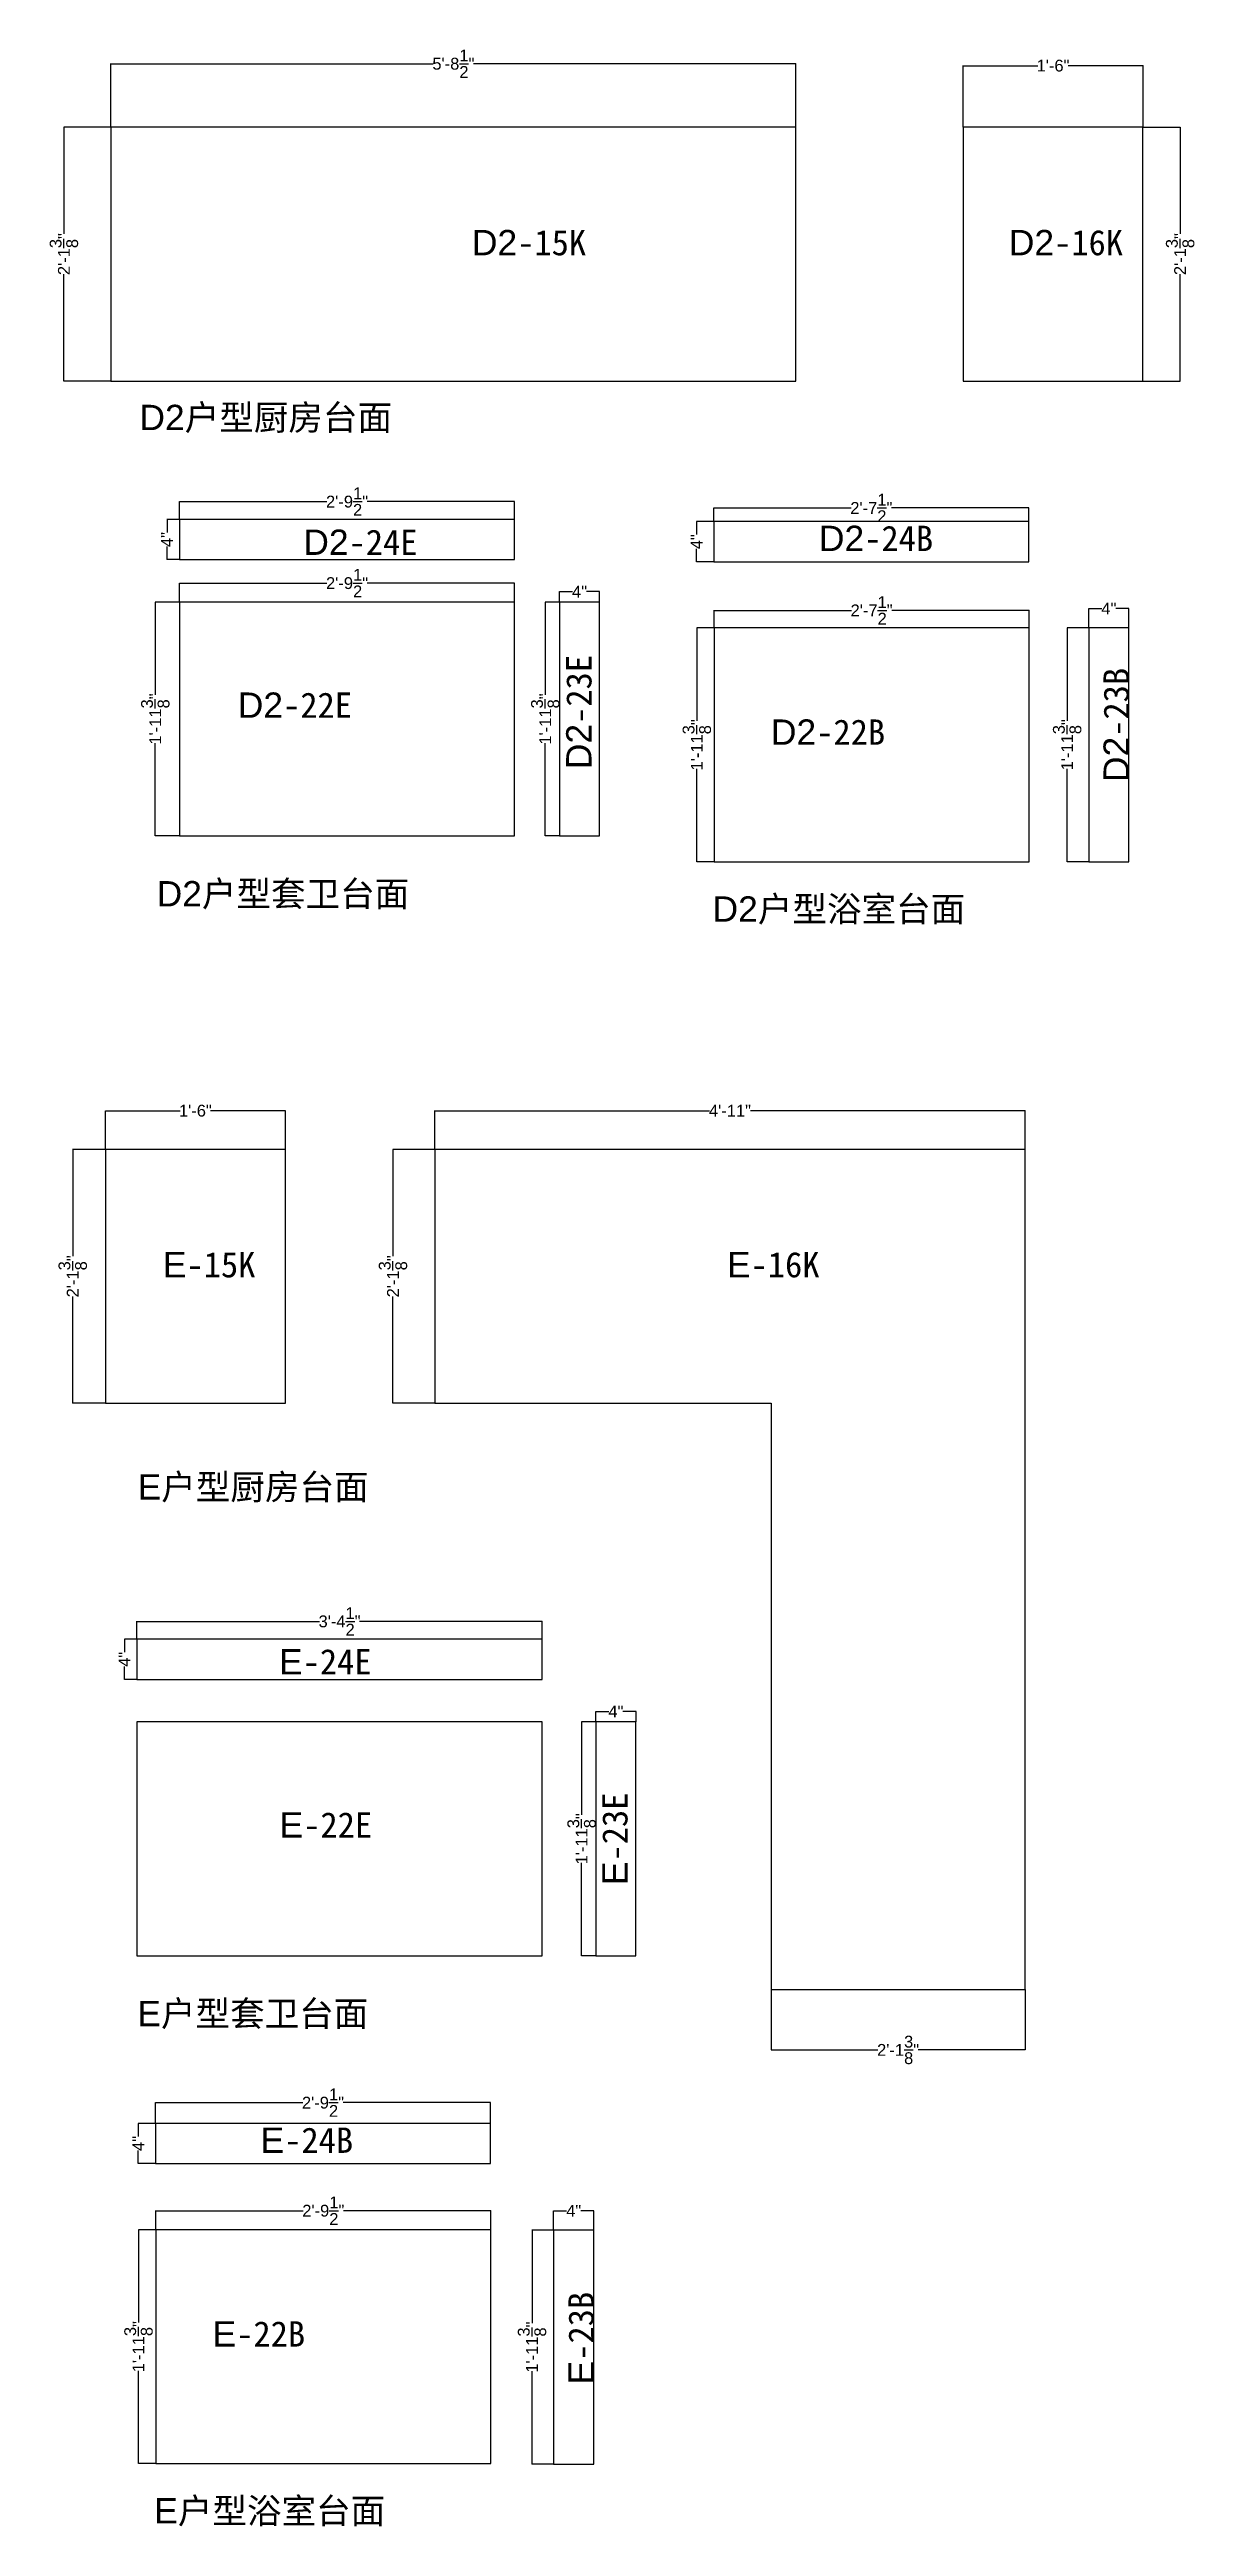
# Model space of a CAD drawing. Header units: inches. Extents: x -997106 to 39633, y -30199 to 1961.
# Drawn here: x 25590 to 28497, y -30187 to -23895 of the extents above; entities that cross this region are included whole.
import ezdxf

# ---------------------------------------------------------------- set-up
doc = ezdxf.new("R2010")
doc.units = ezdxf.units.IN
doc.header["$MEASUREMENT"] = 0
doc.layers.get('Defpoints').update_dxf_attribs({"color": 3})
doc.layers.add('编号', color=10, linetype='Continuous', plot=False)
doc.styles.get("Standard").update_dxf_attribs({"font": 'arial.ttf'})
doc.dimstyles.get("Standard").update_dxf_attribs({"dimtxt": 30, "dimasz": 1, "dimexe": 0.18, "dimexo": 0.0625, "dimgap": 0.09, "dimtad": 0, "dimtoh": 1, "dimdec": 4, "dimlfac": 0.03937, "dimzin": 0, "dimdsep": 46, "dimlunit": 4, "dimtxsty": 'Standard', "dimblk": 'ARCHTICK', "dimcen": 1, "dimadec": 0, "dimazin": 0, "dimtfac": 1, "dimtdec": 4, "dimtix": 1, "dimtofl": 0, "dimtmove": 2, "dimatfit": 3, "dimldrblk": 'ARCHTICK', "dimfxl": 1, "dimtolj": 1, "dimtzin": 0, "dimarcsym": 0})

msp = doc.modelspace()

# ---------------------------------------------------------------- texts
at = {"char_height": 64.3508622, "attachment_point": 1}
for s, insert in [('D2{\\fSimSun|b0|i0|c134|p2;户型厨房台面}', (25818.21693, -24797.74193)), ('D2{\\fSimSun|b0|i0|c134|p2;户型套卫台面}', (25861.99123, -26007.45506)), ('D2{\\fSimSun|b0|i0|c134|p2;户型浴室台面}', (27273.58411, -26046.21054)), ('E{\\fSimSun|b0|i0|c134|p2;户型厨房台面}', (25813.68643, -27514.0931)), ('E{\\fSimSun|b0|i0|c134|p2;户型套卫台面}', (25812.91804, -28851.55508)), ('E{\\fSimSun|b0|i0|c134|p2;户型浴室台面}', (25855.76006, -30114.63442))]:
    msp.add_mtext(s, dxfattribs=dict(at, insert=insert))
at = {"layer": '编号', "char_height": 64.3508622, "attachment_point": 1}
for s, insert in [('D2{\\fSimSun|b0|i0|c134|p2;-15K}', (26662.52124, -24353.64821)), ('D2{\\fSimSun|b0|i0|c134|p2;-16K}', (28025.8973, -24353.64821)), ('D2{\\fSimSun|b0|i0|c134|p2;-24E}', (26234.42867, -25114.59897)), ('D2{\\fSimSun|b0|i0|c134|p2;-24B}', (27543.66561, -25104.80819)), ('D2{\\fSimSun|b0|i0|c134|p2;-22E}', (26068.01262, -25528.44475)), ('D2{\\fSimSun|b0|i0|c134|p2;-22B}', (27421.73356, -25596.87944)), ('E{\\fSimSun|b0|i0|c134|p2;-15K}', (25877.7371, -26949.56906)), ('E{\\fSimSun|b0|i0|c134|p2;-16K}', (27310.22525, -26949.56906)), ('E{\\fSimSun|b0|i0|c134|p2;-24E}', (26172.7142, -27958.06201)), ('E{\\fSimSun|b0|i0|c134|p2;-22E}', (26174.04673, -28372.54477)), ('E{\\fSimSun|b0|i0|c134|p2;-24B}', (26125.84155, -29173.23207)), ('E{\\fSimSun|b0|i0|c134|p2;-22B}', (26003.9095, -29665.30333))]:
    msp.add_mtext(s, dxfattribs=dict(at, insert=insert))
at = {"layer": '编号', "char_height": 64.3508622, "attachment_point": 1, "rotation": 90}
for s, insert in [('D2{\\fSimSun|b0|i0|c134|p2;-23E}', (26901.82507, -25723.15086)), ('D2{\\fSimSun|b0|i0|c134|p2;-23B}', (28266.281, -25755.91651)), ('E{\\fSimSun|b0|i0|c134|p2;-23E}', (26993.31654, -28557.60446)), ('E{\\fSimSun|b0|i0|c134|p2;-23B}', (26907.434, -29825.75623))]:
    msp.add_mtext(s, dxfattribs=dict(at, insert=insert))

# ---------------------------------------------------------------- blocks, each defined once
blk = doc.blocks.new('_ArchTick')
at = {"color": 0, "linetype": 'ByBlock', "const_width": 0.15}
blk.add_lwpolyline([(-0.5, -0.5), (0.5, 0.5)], dxfattribs=at)
blk = doc.blocks.new('*D511')
at = {"color": 0, "lineweight": -2, "transparency": 16777216}
for p, q in [((25731.8, -26688.8), (25731.8, -26590.6)), ((25731.8, -26590.7), (25921.8, -26590.7)), ((26188.8, -26590.7), (25998.9, -26590.7)), ((26188.8, -26688.8), (26188.8, -26590.6))]:
    blk.add_line(p, q, dxfattribs=at)
at = {"layer": 'Defpoints', "color": 0, "transparency": 16777216}
for p in [(26188.8, -26590.7), (25731.8, -26688.9), (26188.8, -26688.9)]:
    blk.add_point(p, dxfattribs=at)
at = {"color": 0, "lineweight": -2, "transparency": 16777216, "rotation": 180}
blk.add_blockref('_ArchTick', (25731.8, -26590.7), dxfattribs=at)
at = {"color": 0, "lineweight": -2, "transparency": 16777216}
blk.add_blockref('_ArchTick', (26188.8, -26590.7), dxfattribs=at)
at = {"color": 0, "transparency": 16777216, "insert": (25960.3, -26590.7), "char_height": 30, "attachment_point": 5}
blk.add_mtext('\\A1;1\'-6"', dxfattribs=at)
blk = doc.blocks.new('*D512')
at = {"color": 0, "lineweight": -2, "transparency": 16777216}
for p, q in [((25731.8, -26688.9), (25648.6, -26688.9)), ((25648.8, -26688.9), (25648.8, -26960.3)), ((25648.8, -27333.9), (25648.8, -27062.5)), ((25731.8, -27333.9), (25648.6, -27333.9))]:
    blk.add_line(p, q, dxfattribs=at)
at = {"layer": 'Defpoints', "color": 0, "transparency": 16777216}
for p in [(25731.8, -26688.9), (25648.8, -27333.9), (25731.8, -27333.9)]:
    blk.add_point(p, dxfattribs=at)
at = {"color": 0, "lineweight": -2, "transparency": 16777216}
for p, rotation in [((25648.8, -26688.9), 90), ((25648.8, -27333.9), 270)]:
    blk.add_blockref('_ArchTick', p, dxfattribs=dict(at, rotation=rotation))
at = {"color": 0, "transparency": 16777216, "insert": (25648.8, -27011.4), "char_height": 30, "attachment_point": 5, "rotation": 90}
blk.add_mtext('\\A1;2\'-1{\\H1x;\\S3/8;}"', dxfattribs=at)
blk = doc.blocks.new('*D513')
at = {"color": 0, "lineweight": -2, "transparency": 16777216}
for p, q in [((26568.2, -26688.8), (26568.2, -26590.5)), ((26568.2, -26590.7), (27265.5, -26590.7)), ((28067.2, -26590.7), (27369.9, -26590.7)), ((28067.2, -26688.8), (28067.2, -26590.5))]:
    blk.add_line(p, q, dxfattribs=at)
at = {"layer": 'Defpoints', "color": 0, "transparency": 16777216}
for p in [(28067.2, -26590.7), (26568.2, -26688.9), (28067.2, -26688.9)]:
    blk.add_point(p, dxfattribs=at)
at = {"color": 0, "lineweight": -2, "transparency": 16777216, "rotation": 180}
blk.add_blockref('_ArchTick', (26568.2, -26590.7), dxfattribs=at)
at = {"color": 0, "lineweight": -2, "transparency": 16777216}
blk.add_blockref('_ArchTick', (28067.2, -26590.7), dxfattribs=at)
at = {"color": 0, "transparency": 16777216, "insert": (27317.7, -26590.7), "char_height": 30, "attachment_point": 5}
blk.add_mtext('\\A1;4\'-11"', dxfattribs=at)
blk = doc.blocks.new('*D514')
at = {"color": 0, "lineweight": -2, "transparency": 16777216}
for p, q in [((26568.1, -26688.9), (26461.8, -26688.9)), ((26462, -26688.9), (26462, -26960.3)), ((26462, -27333.9), (26462, -27062.5)), ((26568.1, -27333.9), (26461.8, -27333.9))]:
    blk.add_line(p, q, dxfattribs=at)
at = {"layer": 'Defpoints', "color": 0, "transparency": 16777216}
for p in [(26568.2, -26688.9), (26462, -27333.9), (26568.2, -27333.9)]:
    blk.add_point(p, dxfattribs=at)
at = {"color": 0, "lineweight": -2, "transparency": 16777216}
for p, rotation in [((26462, -26688.9), 90), ((26462, -27333.9), 270)]:
    blk.add_blockref('_ArchTick', p, dxfattribs=dict(at, rotation=rotation))
at = {"color": 0, "transparency": 16777216, "insert": (26462, -27011.4), "char_height": 30, "attachment_point": 5, "rotation": 90}
blk.add_mtext('\\A1;2\'-1{\\H1x;\\S3/8;}"', dxfattribs=at)
blk = doc.blocks.new('*D515')
at = {"color": 0, "lineweight": -2, "transparency": 16777216}
for p, q in [((27422.2, -28823), (27422.2, -28976.3)), ((28067.2, -28823), (28067.2, -28976.3)), ((27422.2, -28976.1), (27693.6, -28976.1)), ((28067.2, -28976.1), (27795.8, -28976.1))]:
    blk.add_line(p, q, dxfattribs=at)
at = {"layer": 'Defpoints', "color": 0, "transparency": 16777216}
for p in [(27422.2, -28822.9), (28067.2, -28822.9), (28067.2, -28976.1)]:
    blk.add_point(p, dxfattribs=at)
at = {"color": 0, "lineweight": -2, "transparency": 16777216, "rotation": 180}
blk.add_blockref('_ArchTick', (27422.2, -28976.1), dxfattribs=at)
at = {"color": 0, "lineweight": -2, "transparency": 16777216}
blk.add_blockref('_ArchTick', (28067.2, -28976.1), dxfattribs=at)
at = {"color": 0, "transparency": 16777216, "insert": (27744.7, -28976.1), "char_height": 30, "attachment_point": 5}
blk.add_mtext('\\A1;2\'-1{\\H1x;\\S3/8;}"', dxfattribs=at)
blk = doc.blocks.new('*D776')
at = {"color": 0, "lineweight": -2, "transparency": 16777216}
for p, q in [((26977.2, -28142.9), (26977.2, -28116.3)), ((26977.2, -28116.4), (27010.2, -28116.4)), ((27079.2, -28116.4), (27046.1, -28116.4)), ((27079.2, -28142.9), (27079.2, -28116.3))]:
    blk.add_line(p, q, dxfattribs=at)
at = {"layer": 'Defpoints', "color": 0, "transparency": 16777216}
for p in [(27079.2, -28116.4), (26977.2, -28143), (27079.2, -28143)]:
    blk.add_point(p, dxfattribs=at)
at = {"color": 0, "lineweight": -2, "transparency": 16777216, "rotation": 180}
blk.add_blockref('_ArchTick', (26977.2, -28116.4), dxfattribs=at)
at = {"color": 0, "lineweight": -2, "transparency": 16777216}
blk.add_blockref('_ArchTick', (27079.2, -28116.4), dxfattribs=at)
at = {"color": 0, "transparency": 16777216, "insert": (27028.2, -28116.4), "char_height": 30, "attachment_point": 5}
blk.add_mtext('\\A1;4"', dxfattribs=at)
blk = doc.blocks.new('*D777')
at = {"color": 0, "lineweight": -2, "transparency": 16777216}
for p, q in [((26977.1, -28143), (26940.9, -28143)), ((26941, -28143), (26941, -28378.9)), ((26941, -28737), (26941, -28501.1)), ((26977.1, -28737), (26940.9, -28737))]:
    blk.add_line(p, q, dxfattribs=at)
at = {"layer": 'Defpoints', "color": 0, "transparency": 16777216}
for p in [(26977.2, -28143), (26941, -28737), (26977.2, -28737)]:
    blk.add_point(p, dxfattribs=at)
at = {"color": 0, "lineweight": -2, "transparency": 16777216}
for p, rotation in [((26941, -28143), 90), ((26941, -28737), 270)]:
    blk.add_blockref('_ArchTick', p, dxfattribs=dict(at, rotation=rotation))
at = {"color": 0, "transparency": 16777216, "insert": (26941, -28440), "char_height": 30, "attachment_point": 5, "rotation": 90}
blk.add_mtext('\\A1;1\'-11{\\H1x;\\S3/8;}"', dxfattribs=at)
blk = doc.blocks.new('*D773')
at = {"color": 0, "lineweight": -2, "transparency": 16777216}
for p, q in [((25811.8, -27933.1), (25780.1, -27933.1)), ((25780.2, -27933.1), (25780.2, -27966.1)), ((25811.8, -28035.1), (25780.1, -28035.1)), ((25780.2, -28035.1), (25780.2, -28002))]:
    blk.add_line(p, q, dxfattribs=at)
at = {"layer": 'Defpoints', "color": 0, "transparency": 16777216}
for p in [(25811.9, -27933.1), (25780.2, -28035.1), (25811.9, -28035.1)]:
    blk.add_point(p, dxfattribs=at)
at = {"color": 0, "lineweight": -2, "transparency": 16777216}
for p, rotation in [((25780.2, -27933.1), 90), ((25780.2, -28035.1), 270)]:
    blk.add_blockref('_ArchTick', p, dxfattribs=dict(at, rotation=rotation))
at = {"color": 0, "transparency": 16777216, "insert": (25780.2, -27984.1), "char_height": 30, "attachment_point": 5, "rotation": 90}
blk.add_mtext('\\A1;4"', dxfattribs=at)
blk = doc.blocks.new('*D778')
at = {"color": 0, "lineweight": -2, "transparency": 16777216}
for p, q in [((26977.2, -28142.9), (26977.2, -28116.3)), ((26977.2, -28116.4), (27010.2, -28116.4)), ((27079.2, -28116.4), (27046.1, -28116.4)), ((27079.2, -28142.9), (27079.2, -28116.3))]:
    blk.add_line(p, q, dxfattribs=at)
at = {"layer": 'Defpoints', "color": 0, "transparency": 16777216}
for p in [(27079.2, -28116.4), (26977.2, -28143), (27079.2, -28143)]:
    blk.add_point(p, dxfattribs=at)
at = {"color": 0, "lineweight": -2, "transparency": 16777216, "rotation": 180}
blk.add_blockref('_ArchTick', (26977.2, -28116.4), dxfattribs=at)
at = {"color": 0, "lineweight": -2, "transparency": 16777216}
blk.add_blockref('_ArchTick', (27079.2, -28116.4), dxfattribs=at)
at = {"color": 0, "transparency": 16777216, "insert": (27028.2, -28116.4), "char_height": 30, "attachment_point": 5}
blk.add_mtext('\\A1;4"', dxfattribs=at)
blk = doc.blocks.new('*D779')
at = {"color": 0, "lineweight": -2, "transparency": 16777216}
for p, q in [((26977.1, -28143), (26940.9, -28143)), ((26941, -28143), (26941, -28378.9)), ((26941, -28737), (26941, -28501.1)), ((26977.1, -28737), (26940.9, -28737))]:
    blk.add_line(p, q, dxfattribs=at)
at = {"layer": 'Defpoints', "color": 0, "transparency": 16777216}
for p in [(26977.2, -28143), (26941, -28737), (26977.2, -28737)]:
    blk.add_point(p, dxfattribs=at)
at = {"color": 0, "lineweight": -2, "transparency": 16777216}
for p, rotation in [((26941, -28143), 90), ((26941, -28737), 270)]:
    blk.add_blockref('_ArchTick', p, dxfattribs=dict(at, rotation=rotation))
at = {"color": 0, "transparency": 16777216, "insert": (26941, -28440), "char_height": 30, "attachment_point": 5, "rotation": 90}
blk.add_mtext('\\A1;1\'-11{\\H1x;\\S3/8;}"', dxfattribs=at)
blk = doc.blocks.new('*D774')
at = {"color": 0, "lineweight": -2, "transparency": 16777216}
for p, q in [((25811.8, -27933.1), (25780.1, -27933.1)), ((25780.2, -27933.1), (25780.2, -27966.1)), ((25811.8, -28035.1), (25780.1, -28035.1)), ((25780.2, -28035.1), (25780.2, -28002))]:
    blk.add_line(p, q, dxfattribs=at)
at = {"layer": 'Defpoints', "color": 0, "transparency": 16777216}
for p in [(25811.9, -27933.1), (25780.2, -28035.1), (25811.9, -28035.1)]:
    blk.add_point(p, dxfattribs=at)
at = {"color": 0, "lineweight": -2, "transparency": 16777216}
for p, rotation in [((25780.2, -27933.1), 90), ((25780.2, -28035.1), 270)]:
    blk.add_blockref('_ArchTick', p, dxfattribs=dict(at, rotation=rotation))
at = {"color": 0, "transparency": 16777216, "insert": (25780.2, -27984.1), "char_height": 30, "attachment_point": 5, "rotation": 90}
blk.add_mtext('\\A1;4"', dxfattribs=at)
blk = doc.blocks.new('*D775')
at = {"color": 0, "lineweight": -2, "transparency": 16777216}
for p, q in [((25811.9, -27933), (25811.9, -27887.5)), ((25811.9, -27887.7), (26275.5, -27887.7)), ((26840.9, -27887.7), (26377.3, -27887.7)), ((26840.9, -27933), (26840.9, -27887.5))]:
    blk.add_line(p, q, dxfattribs=at)
at = {"layer": 'Defpoints', "color": 0, "transparency": 16777216}
for p in [(26840.9, -27887.7), (25811.9, -27933.1), (26840.9, -27933.1)]:
    blk.add_point(p, dxfattribs=at)
at = {"color": 0, "lineweight": -2, "transparency": 16777216, "rotation": 180}
blk.add_blockref('_ArchTick', (25811.9, -27887.7), dxfattribs=at)
at = {"color": 0, "lineweight": -2, "transparency": 16777216}
blk.add_blockref('_ArchTick', (26840.9, -27887.7), dxfattribs=at)
at = {"color": 0, "transparency": 16777216, "insert": (26326.4, -27887.7), "char_height": 30, "attachment_point": 5}
blk.add_mtext('\\A1;3\'-4{\\H1x;\\S1/2;}"', dxfattribs=at)
blk = doc.blocks.new('*D1480')
at = {"color": 0, "lineweight": -2, "transparency": 16777216}
for p, q in [((26870, -29434.1), (26814.9, -29434.1)), ((26815.1, -29434.1), (26815.1, -29670)), ((26815.1, -30028.1), (26815.1, -29792.2)), ((26870, -30028.1), (26814.9, -30028.1))]:
    blk.add_line(p, q, dxfattribs=at)
at = {"layer": 'Defpoints', "color": 0, "transparency": 16777216}
for p in [(26870, -29434.1), (26815.1, -30028.1), (26870, -30028.1)]:
    blk.add_point(p, dxfattribs=at)
at = {"color": 0, "lineweight": -2, "transparency": 16777216}
for p, rotation in [((26815.1, -29434.1), 90), ((26815.1, -30028.1), 270)]:
    blk.add_blockref('_ArchTick', p, dxfattribs=dict(at, rotation=rotation))
at = {"color": 0, "transparency": 16777216, "insert": (26815.1, -29731.1), "char_height": 30, "attachment_point": 5, "rotation": 90}
blk.add_mtext('\\A1;1\'-11{\\H1x;\\S3/8;}"', dxfattribs=at)
blk = doc.blocks.new('*D1481')
at = {"color": 0, "lineweight": -2, "transparency": 16777216}
for p, q in [((26870, -29434), (26870, -29384.8)), ((26870, -29385), (26903.1, -29385)), ((26972, -29385), (26939, -29385)), ((26972, -29434), (26972, -29384.8))]:
    blk.add_line(p, q, dxfattribs=at)
at = {"layer": 'Defpoints', "color": 0, "transparency": 16777216}
for p in [(26870, -29434.1), (26972, -29385), (26972, -29434.1)]:
    blk.add_point(p, dxfattribs=at)
at = {"color": 0, "lineweight": -2, "transparency": 16777216, "rotation": 180}
blk.add_blockref('_ArchTick', (26870, -29385), dxfattribs=at)
at = {"color": 0, "lineweight": -2, "transparency": 16777216}
blk.add_blockref('_ArchTick', (26972, -29385), dxfattribs=at)
at = {"color": 0, "transparency": 16777216, "insert": (26921, -29385), "char_height": 30, "attachment_point": 5}
blk.add_mtext('\\A1;4"', dxfattribs=at)
blk = doc.blocks.new('*D1478')
at = {"color": 0, "lineweight": -2, "transparency": 16777216}
for p, q in [((25859.5, -29432.9), (25815.6, -29432.9)), ((25815.7, -29432.9), (25815.7, -29668.8)), ((25815.7, -30026.9), (25815.7, -29791)), ((25859.5, -30026.9), (25815.6, -30026.9))]:
    blk.add_line(p, q, dxfattribs=at)
at = {"layer": 'Defpoints', "color": 0, "transparency": 16777216}
for p in [(25859.6, -29432.9), (25815.7, -30026.9), (25859.6, -30026.9)]:
    blk.add_point(p, dxfattribs=at)
at = {"color": 0, "lineweight": -2, "transparency": 16777216}
for p, rotation in [((25815.7, -29432.9), 90), ((25815.7, -30026.9), 270)]:
    blk.add_blockref('_ArchTick', p, dxfattribs=dict(at, rotation=rotation))
at = {"color": 0, "transparency": 16777216, "insert": (25815.7, -29729.9), "char_height": 30, "attachment_point": 5, "rotation": 90}
blk.add_mtext('\\A1;1\'-11{\\H1x;\\S3/8;}"', dxfattribs=at)
blk = doc.blocks.new('*D1479')
at = {"color": 0, "lineweight": -2, "transparency": 16777216}
for p, q in [((25858.8, -29162.8), (25815.1, -29162.8)), ((25815.3, -29162.8), (25815.3, -29195.9)), ((25815.3, -29264.8), (25815.3, -29231.7)), ((25858.8, -29264.8), (25815.1, -29264.8))]:
    blk.add_line(p, q, dxfattribs=at)
at = {"layer": 'Defpoints', "color": 0, "transparency": 16777216}
for p in [(25858.8, -29162.8), (25815.3, -29264.8), (25858.8, -29264.8)]:
    blk.add_point(p, dxfattribs=at)
at = {"color": 0, "lineweight": -2, "transparency": 16777216}
for p, rotation in [((25815.3, -29162.8), 90), ((25815.3, -29264.8), 270)]:
    blk.add_blockref('_ArchTick', p, dxfattribs=dict(at, rotation=rotation))
at = {"color": 0, "transparency": 16777216, "insert": (25815.3, -29213.8), "char_height": 30, "attachment_point": 5, "rotation": 90}
blk.add_mtext('\\A1;4"', dxfattribs=at)
blk = doc.blocks.new('*D1482')
at = {"color": 0, "lineweight": -2, "transparency": 16777216}
for p, q in [((25859.6, -29432.9), (25859.6, -29384.3)), ((25859.6, -29384.5), (26233.9, -29384.5)), ((26710.6, -29384.5), (26336.2, -29384.5)), ((26710.6, -29432.9), (26710.6, -29384.3))]:
    blk.add_line(p, q, dxfattribs=at)
at = {"layer": 'Defpoints', "color": 0, "transparency": 16777216}
for p in [(25859.6, -29432.9), (26710.6, -29384.5), (26710.6, -29432.9)]:
    blk.add_point(p, dxfattribs=at)
at = {"color": 0, "lineweight": -2, "transparency": 16777216, "rotation": 180}
blk.add_blockref('_ArchTick', (25859.6, -29384.5), dxfattribs=at)
at = {"color": 0, "lineweight": -2, "transparency": 16777216}
blk.add_blockref('_ArchTick', (26710.6, -29384.5), dxfattribs=at)
at = {"color": 0, "transparency": 16777216, "insert": (26285.1, -29384.5), "char_height": 30, "attachment_point": 5}
blk.add_mtext('\\A1;2\'-9{\\H1x;\\S1/2;}"', dxfattribs=at)
blk = doc.blocks.new('*D1483')
at = {"color": 0, "lineweight": -2, "transparency": 16777216}
for p, q in [((25858.8, -29162.7), (25858.8, -29109.9)), ((25858.8, -29110.1), (26233.2, -29110.1)), ((26709.8, -29110.1), (26335.5, -29110.1)), ((26709.8, -29162.7), (26709.8, -29109.9))]:
    blk.add_line(p, q, dxfattribs=at)
at = {"layer": 'Defpoints', "color": 0, "transparency": 16777216}
for p in [(26709.8, -29110.1), (25858.8, -29162.8), (26709.8, -29162.8)]:
    blk.add_point(p, dxfattribs=at)
at = {"color": 0, "lineweight": -2, "transparency": 16777216, "rotation": 180}
blk.add_blockref('_ArchTick', (25858.8, -29110.1), dxfattribs=at)
at = {"color": 0, "lineweight": -2, "transparency": 16777216}
blk.add_blockref('_ArchTick', (26709.8, -29110.1), dxfattribs=at)
at = {"color": 0, "transparency": 16777216, "insert": (26284.3, -29110.1), "char_height": 30, "attachment_point": 5}
blk.add_mtext('\\A1;2\'-9{\\H1x;\\S1/2;}"', dxfattribs=at)
blk = doc.blocks.new('*D460')
at = {"color": 0, "lineweight": -2, "transparency": 16777216}
for p, q in [((25745.4, -24092.4), (25745.4, -23931.2)), ((25745.4, -23931.4), (26564.5, -23931.4)), ((27485.4, -23931.4), (26666.4, -23931.4)), ((27485.4, -24092.4), (27485.4, -23931.2))]:
    blk.add_line(p, q, dxfattribs=at)
at = {"layer": 'Defpoints', "color": 0, "transparency": 16777216}
for p in [(27485.4, -23931.4), (25745.4, -24092.5), (27485.4, -24092.5)]:
    blk.add_point(p, dxfattribs=at)
at = {"color": 0, "lineweight": -2, "transparency": 16777216, "rotation": 180}
blk.add_blockref('_ArchTick', (25745.4, -23931.4), dxfattribs=at)
at = {"color": 0, "lineweight": -2, "transparency": 16777216}
blk.add_blockref('_ArchTick', (27485.4, -23931.4), dxfattribs=at)
at = {"color": 0, "transparency": 16777216, "insert": (26615.4, -23931.4), "char_height": 30, "attachment_point": 5}
blk.add_mtext('\\A1;5\'-8{\\H1x;\\S1/2;}"', dxfattribs=at)
blk = doc.blocks.new('*D461')
at = {"color": 0, "lineweight": -2, "transparency": 16777216}
for p, q in [((25745.4, -24092.5), (25626.3, -24092.5)), ((25626.4, -24092.5), (25626.4, -24363.9)), ((25626.4, -24737.5), (25626.4, -24466.1)), ((25745.4, -24737.5), (25626.3, -24737.5))]:
    blk.add_line(p, q, dxfattribs=at)
at = {"layer": 'Defpoints', "color": 0, "transparency": 16777216}
for p in [(25745.4, -24092.5), (25626.4, -24737.5), (25745.4, -24737.5)]:
    blk.add_point(p, dxfattribs=at)
at = {"color": 0, "lineweight": -2, "transparency": 16777216}
for p, rotation in [((25626.4, -24092.5), 90), ((25626.4, -24737.5), 270)]:
    blk.add_blockref('_ArchTick', p, dxfattribs=dict(at, rotation=rotation))
at = {"color": 0, "transparency": 16777216, "insert": (25626.4, -24415), "char_height": 30, "attachment_point": 5, "rotation": 90}
blk.add_mtext('\\A1;2\'-1{\\H1x;\\S3/8;}"', dxfattribs=at)
blk = doc.blocks.new('*D462')
at = {"color": 0, "lineweight": -2, "transparency": 16777216}
for p, q in [((27909.6, -24092.4), (27909.6, -23936.2)), ((27909.6, -23936.4), (28099.5, -23936.4)), ((28366.6, -23936.4), (28176.6, -23936.4)), ((28366.6, -24092.4), (28366.6, -23936.2))]:
    blk.add_line(p, q, dxfattribs=at)
at = {"layer": 'Defpoints', "color": 0, "transparency": 16777216}
for p in [(28366.6, -23936.4), (27909.6, -24092.5), (28366.6, -24092.5)]:
    blk.add_point(p, dxfattribs=at)
at = {"color": 0, "lineweight": -2, "transparency": 16777216, "rotation": 180}
blk.add_blockref('_ArchTick', (27909.6, -23936.4), dxfattribs=at)
at = {"color": 0, "lineweight": -2, "transparency": 16777216}
blk.add_blockref('_ArchTick', (28366.6, -23936.4), dxfattribs=at)
at = {"color": 0, "transparency": 16777216, "insert": (28138.1, -23936.4), "char_height": 30, "attachment_point": 5}
blk.add_mtext('\\A1;1\'-6"', dxfattribs=at)
blk = doc.blocks.new('*D463')
at = {"color": 0, "lineweight": -2, "transparency": 16777216}
for p, q in [((28366.6, -24092.5), (28461, -24092.5)), ((28460.8, -24092.5), (28460.8, -24363.9)), ((28460.8, -24737.5), (28460.8, -24466.1)), ((28366.6, -24737.5), (28461, -24737.5))]:
    blk.add_line(p, q, dxfattribs=at)
at = {"layer": 'Defpoints', "color": 0, "transparency": 16777216}
for p in [(28366.6, -24092.5), (28366.6, -24737.5), (28460.8, -24737.5)]:
    blk.add_point(p, dxfattribs=at)
at = {"color": 0, "lineweight": -2, "transparency": 16777216}
for p, rotation in [((28460.8, -24092.5), 90), ((28460.8, -24737.5), 270)]:
    blk.add_blockref('_ArchTick', p, dxfattribs=dict(at, rotation=rotation))
at = {"color": 0, "transparency": 16777216, "insert": (28460.8, -24415), "char_height": 30, "attachment_point": 5, "rotation": 90}
blk.add_mtext('\\A1;2\'-1{\\H1x;\\S3/8;}"', dxfattribs=at)
blk = doc.blocks.new('*D574')
at = {"color": 0, "lineweight": -2, "transparency": 16777216}
for p, q in [((25919.8, -25298.8), (25858.2, -25298.8)), ((25858.4, -25298.8), (25858.4, -25534.7)), ((25858.4, -25892.8), (25858.4, -25656.9)), ((25919.8, -25892.8), (25858.2, -25892.8))]:
    blk.add_line(p, q, dxfattribs=at)
at = {"layer": 'Defpoints', "color": 0, "transparency": 16777216}
for p in [(25919.9, -25298.8), (25858.4, -25892.8), (25919.9, -25892.8)]:
    blk.add_point(p, dxfattribs=at)
at = {"color": 0, "lineweight": -2, "transparency": 16777216}
for p, rotation in [((25858.4, -25298.8), 90), ((25858.4, -25892.8), 270)]:
    blk.add_blockref('_ArchTick', p, dxfattribs=dict(at, rotation=rotation))
at = {"color": 0, "transparency": 16777216, "insert": (25858.4, -25595.8), "char_height": 30, "attachment_point": 5, "rotation": 90}
blk.add_mtext('\\A1;1\'-11{\\H1x;\\S3/8;}"', dxfattribs=at)
blk = doc.blocks.new('*D575')
at = {"color": 0, "lineweight": -2, "transparency": 16777216}
for p, q in [((25919.9, -25298.8), (25919.9, -25250.4)), ((25919.9, -25250.6), (26294.2, -25250.6)), ((26770.9, -25250.6), (26396.5, -25250.6)), ((26770.9, -25298.8), (26770.9, -25250.4))]:
    blk.add_line(p, q, dxfattribs=at)
at = {"layer": 'Defpoints', "color": 0, "transparency": 16777216}
for p in [(26770.9, -25250.6), (25919.9, -25298.8), (26770.9, -25298.8)]:
    blk.add_point(p, dxfattribs=at)
at = {"color": 0, "lineweight": -2, "transparency": 16777216, "rotation": 180}
blk.add_blockref('_ArchTick', (25919.9, -25250.6), dxfattribs=at)
at = {"color": 0, "lineweight": -2, "transparency": 16777216}
blk.add_blockref('_ArchTick', (26770.9, -25250.6), dxfattribs=at)
at = {"color": 0, "transparency": 16777216, "insert": (26345.4, -25250.6), "char_height": 30, "attachment_point": 5}
blk.add_mtext('\\A1;2\'-9{\\H1x;\\S1/2;}"', dxfattribs=at)
blk = doc.blocks.new('*D576')
at = {"color": 0, "lineweight": -2, "transparency": 16777216}
for p, q in [((26884.8, -25298.8), (26884.8, -25272.1)), ((26884.8, -25272.3), (26917.9, -25272.3)), ((26986.8, -25272.3), (26953.8, -25272.3)), ((26986.8, -25298.8), (26986.8, -25272.1))]:
    blk.add_line(p, q, dxfattribs=at)
at = {"layer": 'Defpoints', "color": 0, "transparency": 16777216}
for p in [(26986.8, -25272.3), (26884.8, -25298.8), (26986.8, -25298.8)]:
    blk.add_point(p, dxfattribs=at)
at = {"color": 0, "lineweight": -2, "transparency": 16777216, "rotation": 180}
blk.add_blockref('_ArchTick', (26884.8, -25272.3), dxfattribs=at)
at = {"color": 0, "lineweight": -2, "transparency": 16777216}
blk.add_blockref('_ArchTick', (26986.8, -25272.3), dxfattribs=at)
at = {"color": 0, "transparency": 16777216, "insert": (26935.8, -25272.3), "char_height": 30, "attachment_point": 5}
blk.add_mtext('\\A1;4"', dxfattribs=at)
blk = doc.blocks.new('*D577')
at = {"color": 0, "lineweight": -2, "transparency": 16777216}
for p, q in [((26884.8, -25298.8), (26848.6, -25298.8)), ((26848.7, -25298.8), (26848.7, -25534.7)), ((26848.7, -25892.8), (26848.7, -25656.9)), ((26884.8, -25892.8), (26848.6, -25892.8))]:
    blk.add_line(p, q, dxfattribs=at)
at = {"layer": 'Defpoints', "color": 0, "transparency": 16777216}
for p in [(26884.8, -25298.8), (26848.7, -25892.8), (26884.8, -25892.8)]:
    blk.add_point(p, dxfattribs=at)
at = {"color": 0, "lineweight": -2, "transparency": 16777216}
for p, rotation in [((26848.7, -25298.8), 90), ((26848.7, -25892.8), 270)]:
    blk.add_blockref('_ArchTick', p, dxfattribs=dict(at, rotation=rotation))
at = {"color": 0, "transparency": 16777216, "insert": (26848.7, -25595.8), "char_height": 30, "attachment_point": 5, "rotation": 90}
blk.add_mtext('\\A1;1\'-11{\\H1x;\\S3/8;}"', dxfattribs=at)
blk = doc.blocks.new('*D578')
at = {"color": 0, "lineweight": -2, "transparency": 16777216}
for p, q in [((25919.8, -25089), (25888.1, -25089)), ((25888.3, -25089), (25888.3, -25122)), ((25888.3, -25191), (25888.3, -25157.9)), ((25919.8, -25191), (25888.1, -25191))]:
    blk.add_line(p, q, dxfattribs=at)
at = {"layer": 'Defpoints', "color": 0, "transparency": 16777216}
for p in [(25919.9, -25089), (25888.3, -25191), (25919.9, -25191)]:
    blk.add_point(p, dxfattribs=at)
at = {"color": 0, "lineweight": -2, "transparency": 16777216}
for p, rotation in [((25888.3, -25089), 90), ((25888.3, -25191), 270)]:
    blk.add_blockref('_ArchTick', p, dxfattribs=dict(at, rotation=rotation))
at = {"color": 0, "transparency": 16777216, "insert": (25888.3, -25140), "char_height": 30, "attachment_point": 5, "rotation": 90}
blk.add_mtext('\\A1;4"', dxfattribs=at)
blk = doc.blocks.new('*D579')
at = {"color": 0, "lineweight": -2, "transparency": 16777216}
for p, q in [((25919.9, -25088.9), (25919.9, -25043.4)), ((25919.9, -25043.6), (26294.2, -25043.6)), ((26770.9, -25043.6), (26396.5, -25043.6)), ((26770.9, -25088.9), (26770.9, -25043.4))]:
    blk.add_line(p, q, dxfattribs=at)
at = {"layer": 'Defpoints', "color": 0, "transparency": 16777216}
for p in [(25919.9, -25089), (26770.9, -25043.6), (26770.9, -25089)]:
    blk.add_point(p, dxfattribs=at)
at = {"color": 0, "lineweight": -2, "transparency": 16777216, "rotation": 180}
blk.add_blockref('_ArchTick', (25919.9, -25043.6), dxfattribs=at)
at = {"color": 0, "lineweight": -2, "transparency": 16777216}
blk.add_blockref('_ArchTick', (26770.9, -25043.6), dxfattribs=at)
at = {"color": 0, "transparency": 16777216, "insert": (26345.4, -25043.6), "char_height": 30, "attachment_point": 5}
blk.add_mtext('\\A1;2\'-9{\\H1x;\\S1/2;}"', dxfattribs=at)
blk = doc.blocks.new('*D1412')
at = {"color": 0, "lineweight": -2, "transparency": 16777216}
for p, q in [((28228.8, -25364.2), (28173.8, -25364.2)), ((28173.9, -25364.2), (28173.9, -25600.2)), ((28173.9, -25958.2), (28173.9, -25722.3)), ((28228.8, -25958.2), (28173.8, -25958.2))]:
    blk.add_line(p, q, dxfattribs=at)
at = {"layer": 'Defpoints', "color": 0, "transparency": 16777216}
for p in [(28228.9, -25364.2), (28173.9, -25958.2), (28228.9, -25958.2)]:
    blk.add_point(p, dxfattribs=at)
at = {"color": 0, "lineweight": -2, "transparency": 16777216}
for p, rotation in [((28173.9, -25364.2), 90), ((28173.9, -25958.2), 270)]:
    blk.add_blockref('_ArchTick', p, dxfattribs=dict(at, rotation=rotation))
at = {"color": 0, "transparency": 16777216, "insert": (28173.9, -25661.2), "char_height": 30, "attachment_point": 5, "rotation": 90}
blk.add_mtext('\\A1;1\'-11{\\H1x;\\S3/8;}"', dxfattribs=at)
blk = doc.blocks.new('*D1413')
at = {"color": 0, "lineweight": -2, "transparency": 16777216}
for p, q in [((28228.9, -25364.2), (28228.9, -25315)), ((28228.9, -25315.1), (28262, -25315.1)), ((28330.9, -25315.1), (28297.8, -25315.1)), ((28330.9, -25364.2), (28330.9, -25315))]:
    blk.add_line(p, q, dxfattribs=at)
at = {"layer": 'Defpoints', "color": 0, "transparency": 16777216}
for p in [(28330.9, -25315.1), (28228.9, -25364.2), (28330.9, -25364.2)]:
    blk.add_point(p, dxfattribs=at)
at = {"color": 0, "lineweight": -2, "transparency": 16777216, "rotation": 180}
blk.add_blockref('_ArchTick', (28228.9, -25315.1), dxfattribs=at)
at = {"color": 0, "lineweight": -2, "transparency": 16777216}
blk.add_blockref('_ArchTick', (28330.9, -25315.1), dxfattribs=at)
at = {"color": 0, "transparency": 16777216, "insert": (28279.9, -25315.1), "char_height": 30, "attachment_point": 5}
blk.add_mtext('\\A1;4"', dxfattribs=at)
blk = doc.blocks.new('*D1414')
at = {"color": 0, "lineweight": -2, "transparency": 16777216}
for p, q in [((27277.4, -25364.4), (27277.4, -25319.7)), ((27277.4, -25319.9), (27626.2, -25319.9)), ((28077.4, -25319.9), (27728.5, -25319.9)), ((28077.4, -25364.4), (28077.4, -25319.7))]:
    blk.add_line(p, q, dxfattribs=at)
at = {"layer": 'Defpoints', "color": 0, "transparency": 16777216}
for p in [(28077.4, -25319.9), (27277.4, -25364.5), (28077.4, -25364.5)]:
    blk.add_point(p, dxfattribs=at)
at = {"color": 0, "lineweight": -2, "transparency": 16777216, "rotation": 180}
blk.add_blockref('_ArchTick', (27277.4, -25319.9), dxfattribs=at)
at = {"color": 0, "lineweight": -2, "transparency": 16777216}
blk.add_blockref('_ArchTick', (28077.4, -25319.9), dxfattribs=at)
at = {"color": 0, "transparency": 16777216, "insert": (27677.4, -25319.9), "char_height": 30, "attachment_point": 5}
blk.add_mtext('\\A1;2\'-7{\\H1x;\\S1/2;}"', dxfattribs=at)
blk = doc.blocks.new('*D1415')
at = {"color": 0, "lineweight": -2, "transparency": 16777216}
for p, q in [((27277.3, -25364.5), (27233.4, -25364.5)), ((27233.6, -25364.5), (27233.6, -25600.4)), ((27233.6, -25958.5), (27233.6, -25722.6)), ((27277.3, -25958.5), (27233.4, -25958.5))]:
    blk.add_line(p, q, dxfattribs=at)
at = {"layer": 'Defpoints', "color": 0, "transparency": 16777216}
for p in [(27277.4, -25364.5), (27233.6, -25958.5), (27277.4, -25958.5)]:
    blk.add_point(p, dxfattribs=at)
at = {"color": 0, "lineweight": -2, "transparency": 16777216}
for p, rotation in [((27233.6, -25364.5), 90), ((27233.6, -25958.5), 270)]:
    blk.add_blockref('_ArchTick', p, dxfattribs=dict(at, rotation=rotation))
at = {"color": 0, "transparency": 16777216, "insert": (27233.6, -25661.5), "char_height": 30, "attachment_point": 5, "rotation": 90}
blk.add_mtext('\\A1;1\'-11{\\H1x;\\S3/8;}"', dxfattribs=at)
blk = doc.blocks.new('*D1416')
at = {"color": 0, "lineweight": -2, "transparency": 16777216}
for p, q in [((27276.6, -25094.4), (27232.9, -25094.4)), ((27233.1, -25094.4), (27233.1, -25127.4)), ((27233.1, -25196.4), (27233.1, -25163.3)), ((27276.6, -25196.4), (27232.9, -25196.4))]:
    blk.add_line(p, q, dxfattribs=at)
at = {"layer": 'Defpoints', "color": 0, "transparency": 16777216}
for p in [(27276.7, -25094.4), (27233.1, -25196.4), (27276.7, -25196.4)]:
    blk.add_point(p, dxfattribs=at)
at = {"color": 0, "lineweight": -2, "transparency": 16777216}
for p, rotation in [((27233.1, -25094.4), 90), ((27233.1, -25196.4), 270)]:
    blk.add_blockref('_ArchTick', p, dxfattribs=dict(at, rotation=rotation))
at = {"color": 0, "transparency": 16777216, "insert": (27233.1, -25145.4), "char_height": 30, "attachment_point": 5, "rotation": 90}
blk.add_mtext('\\A1;4"', dxfattribs=at)
blk = doc.blocks.new('*D1417')
at = {"color": 0, "lineweight": -2, "transparency": 16777216}
for p, q in [((27276.7, -25094.3), (27276.7, -25059.6)), ((27276.7, -25059.7), (27625.5, -25059.7)), ((28076.7, -25059.7), (27727.8, -25059.7)), ((28076.7, -25094.3), (28076.7, -25059.6))]:
    blk.add_line(p, q, dxfattribs=at)
at = {"layer": 'Defpoints', "color": 0, "transparency": 16777216}
for p in [(27276.7, -25094.4), (28076.7, -25059.7), (28076.7, -25094.4)]:
    blk.add_point(p, dxfattribs=at)
at = {"color": 0, "lineweight": -2, "transparency": 16777216, "rotation": 180}
blk.add_blockref('_ArchTick', (27276.7, -25059.7), dxfattribs=at)
at = {"color": 0, "lineweight": -2, "transparency": 16777216}
blk.add_blockref('_ArchTick', (28076.7, -25059.7), dxfattribs=at)
at = {"color": 0, "transparency": 16777216, "insert": (27676.7, -25059.7), "char_height": 30, "attachment_point": 5}
blk.add_mtext('\\A1;2\'-7{\\H1x;\\S1/2;}"', dxfattribs=at)

# ---------------------------------------------------------------- dimensions: what is measured, and where the dimension line sits
for base, p1, p2, picture, middle in [((27485.44952, -23931.41043), (25745.44952, -24092.47319), (27485.44952, -24092.47319), '*D460', (26615.44952, -23931.41043)), ((28366.56367, -23936.37377), (27909.56367, -24092.47319), (28366.56367, -24092.47319), '*D462', (28138.06367, -23936.37377)), ((26770.89157, -25043.59831), (25919.89157, -25088.96987), (26770.89157, -25088.96987), '*D579', (26345.39157, -25043.59831)), ((28076.65606, -25059.73287), (27276.65606, -25094.36131), (28076.65606, -25094.36131), '*D1417', (27676.65606, -25059.73287)), ((26770.89157, -25250.5743), (25919.89157, -25298.83439), (26770.89157, -25298.83439), '*D575', (26345.39157, -25250.5743)), ((26986.84817, -25272.28664), (26884.84817, -25298.83439), (26986.84817, -25298.83439), '*D576', (26935.84817, -25272.28664)), ((28077.38935, -25319.92685), (27277.38935, -25364.49368), (28077.38935, -25364.49368), '*D1414', (27677.38935, -25319.92685)), ((28330.89524, -25315.14633), (28228.89524, -25364.24719), (28330.89524, -25364.24719), '*D1413', (28279.89524, -25315.14633)), ((26188.81613, -26590.74272), (25731.81613, -26688.88939), (26188.81613, -26688.88939), '*D511', (25960.31613, -26590.74272)), ((28067.18307, -26590.65092), (26568.18307, -26688.88939), (28067.18307, -26688.88939), '*D513', (27317.68307, -26590.65092)), ((26840.87474, -27887.69834), (25811.87474, -27933.06989), (26840.87474, -27933.06989), '*D775', (26326.37474, -27887.69834)), ((27079.15324, -28116.43184), (26977.15324, -28142.9796), (27079.15324, -28142.9796), '*D776', (27028.15324, -28116.43184)), ((27079.15324, -28116.43184), (26977.15324, -28142.9796), (27079.15324, -28142.9796), '*D778', (27028.15324, -28116.43184)), ((28067.1830731891, -28976.1325941413), (27422.1830731891, -28822.8893923801), (28067.1830731891, -28822.8893923801), '*D515', (27744.6830731891, -28976.1325941413)), ((26709.832, -29110.11143), (25858.832, -29162.78519), (26709.832, -29162.78519), '*D1483', (26284.332, -29110.11143)), ((26710.56529, -29384.4728), (25859.56529, -29432.91756), (26710.56529, -29432.91756), '*D1482', (26285.06529, -29384.4728)), ((26972.04824, -29384.98604), (26870.04824, -29434.0869), (26972.04824, -29434.0869), '*D1481', (26921.04824, -29384.98604))]:
    dim = msp.add_linear_dim(base=base, p1=p1, p2=p2, dimstyle='Standard')
    dim.commit()
    dim.dimension.update_dxf_attribs({"geometry": picture, "text_midpoint": middle})
for base, p1, p2, picture, middle in [((25626.4409286138, -24737.473191931), (25745.4495230025, -24092.473191931), (25745.4495230025, -24737.473191931), '*D461', (25626.4409286138, -24414.973191931)), ((28460.8136531145, -24737.473191931), (28366.5636734897, -24092.473191931), (28366.5636734897, -24737.473191931), '*D463', (28460.8136531145, -24414.973191931)), ((25888.25235, -25190.96987), (25919.89157, -25088.96987), (25919.89157, -25190.96987), '*D578', (25888.25235, -25139.96987)), ((27233.12031, -25196.36131), (27276.65606, -25094.36131), (27276.65606, -25196.36131), '*D1416', (27233.12031, -25145.36131)), ((25858.42556, -25892.83439), (25919.89157, -25298.83439), (25919.89157, -25892.83439), '*D574', (25858.42556, -25595.83439)), ((26848.74261, -25892.83439), (26884.84817, -25298.83439), (26884.84817, -25892.83439), '*D577', (26848.74261, -25595.83439)), ((27233.56974, -25958.49368), (27277.38935, -25364.49368), (27277.38935, -25958.49368), '*D1415', (27233.56974, -25661.49368)), ((28173.94955, -25958.24719), (28228.89524, -25364.24719), (28228.89524, -25958.24719), '*D1412', (28173.94955, -25661.24719)), ((25648.7937358628, -27333.8893923801), (25731.8161289637, -26688.8893923801), (25731.8161289637, -27333.8893923801), '*D512', (25648.7937358628, -27011.3893923801)), ((26461.9822401318, -27333.8893923801), (26568.1830731891, -26688.8893923801), (26568.1830731891, -27333.8893923801), '*D514', (26461.9822401318, -27011.3893923801)), ((25780.23552, -28035.06989), (25811.87474, -27933.06989), (25811.87474, -28035.06989), '*D773', (25780.23552, -27984.06989)), ((25780.23552, -28035.06989), (25811.87474, -27933.06989), (25811.87474, -28035.06989), '*D774', (25780.23552, -27984.06989)), ((26941.04767, -28736.9796), (26977.15324, -28142.9796), (26977.15324, -28736.9796), '*D777', (26941.04767, -28439.9796)), ((26941.04767, -28736.9796), (26977.15324, -28142.9796), (26977.15324, -28736.9796), '*D779', (26941.04767, -28439.9796)), ((25815.29625, -29264.78519), (25858.832, -29162.78519), (25858.832, -29264.78519), '*D1479', (25815.29625, -29213.78519)), ((25815.74568, -30026.91756), (25859.56529, -29432.91756), (25859.56529, -30026.91756), '*D1478', (25815.74568, -29729.91756)), ((26815.10254, -30028.0869), (26870.04824, -29434.0869), (26870.04824, -30028.0869), '*D1480', (26815.10254, -29731.0869))]:
    dim = msp.add_linear_dim(base=base, p1=p1, p2=p2, angle=90, dimstyle='Standard')
    dim.commit()
    dim.dimension.update_dxf_attribs({"geometry": picture, "text_midpoint": middle})

# ---------------------------------------------------------------- linework, layer by layer
for points in [[(25745.44952, -24737.47319), (27485.44952, -24737.47319), (27485.44952, -24092.47319), (25745.44952, -24092.47319)], [(27909.56367, -24737.47319), (28366.56367, -24737.47319), (28366.56367, -24092.47319), (27909.56367, -24092.47319)], [(25919.89157, -25190.96987), (26770.89157, -25190.96987), (26770.89157, -25088.96987), (25919.89157, -25088.96987)], [(27276.65606, -25196.36131), (28076.65606, -25196.36131), (28076.65606, -25094.36131), (27276.65606, -25094.36131)], [(25919.89157, -25892.83439), (26770.89157, -25892.83439), (26770.89157, -25298.83439), (25919.89157, -25298.83439)], [(26884.84817, -25892.83439), (26986.84817, -25892.83439), (26986.84817, -25298.83439), (26884.84817, -25298.83439)], [(27277.38935, -25958.49368), (28077.38935, -25958.49368), (28077.38935, -25364.49368), (27277.38935, -25364.49368)], [(28228.89524, -25958.24719), (28330.89524, -25958.24719), (28330.89524, -25364.24719), (28228.89524, -25364.24719)], [(25731.81613, -27333.88939), (26188.81613, -27333.88939), (26188.81613, -26688.88939), (25731.81613, -26688.88939)], [(25811.87474, -28035.06989), (26840.87474, -28035.06989), (26840.87474, -27933.06989), (25811.87474, -27933.06989)], [(25811.87474, -28736.93442), (26840.87474, -28736.93442), (26840.87474, -28142.93442), (25811.87474, -28142.93442)], [(26977.15324, -28736.9796), (27079.15324, -28736.9796), (27079.15324, -28142.9796), (26977.15324, -28142.9796)], [(25858.832, -29264.78519), (26709.832, -29264.78519), (26709.832, -29162.78519), (25858.832, -29162.78519)], [(25859.56529, -30026.91756), (26710.56529, -30026.91756), (26710.56529, -29432.91756), (25859.56529, -29432.91756)], [(26870.04824, -30028.0869), (26972.04824, -30028.0869), (26972.04824, -29434.0869), (26870.04824, -29434.0869)]]:
    msp.add_lwpolyline(points, close=True)
msp.add_lwpolyline([(28067.18307, -27333.88939), (28067.18307, -26688.88939), (26568.18307, -26688.88939), (26568.18307, -27333.88939), (27422.18307, -27333.88939), (27422.18307, -28822.88939), (28067.18307, -28822.88939), (28067.18307, -26688.88939)])

msp.set_redraw_order([(e.dxf.handle, doc.entitydb.next_handle()) for e in msp.query("TEXT MTEXT ATTDEF DIMENSION ARC_DIMENSION")])  # texts and dimensions are drawn at this point

doc.saveas('drawing.dxf')
